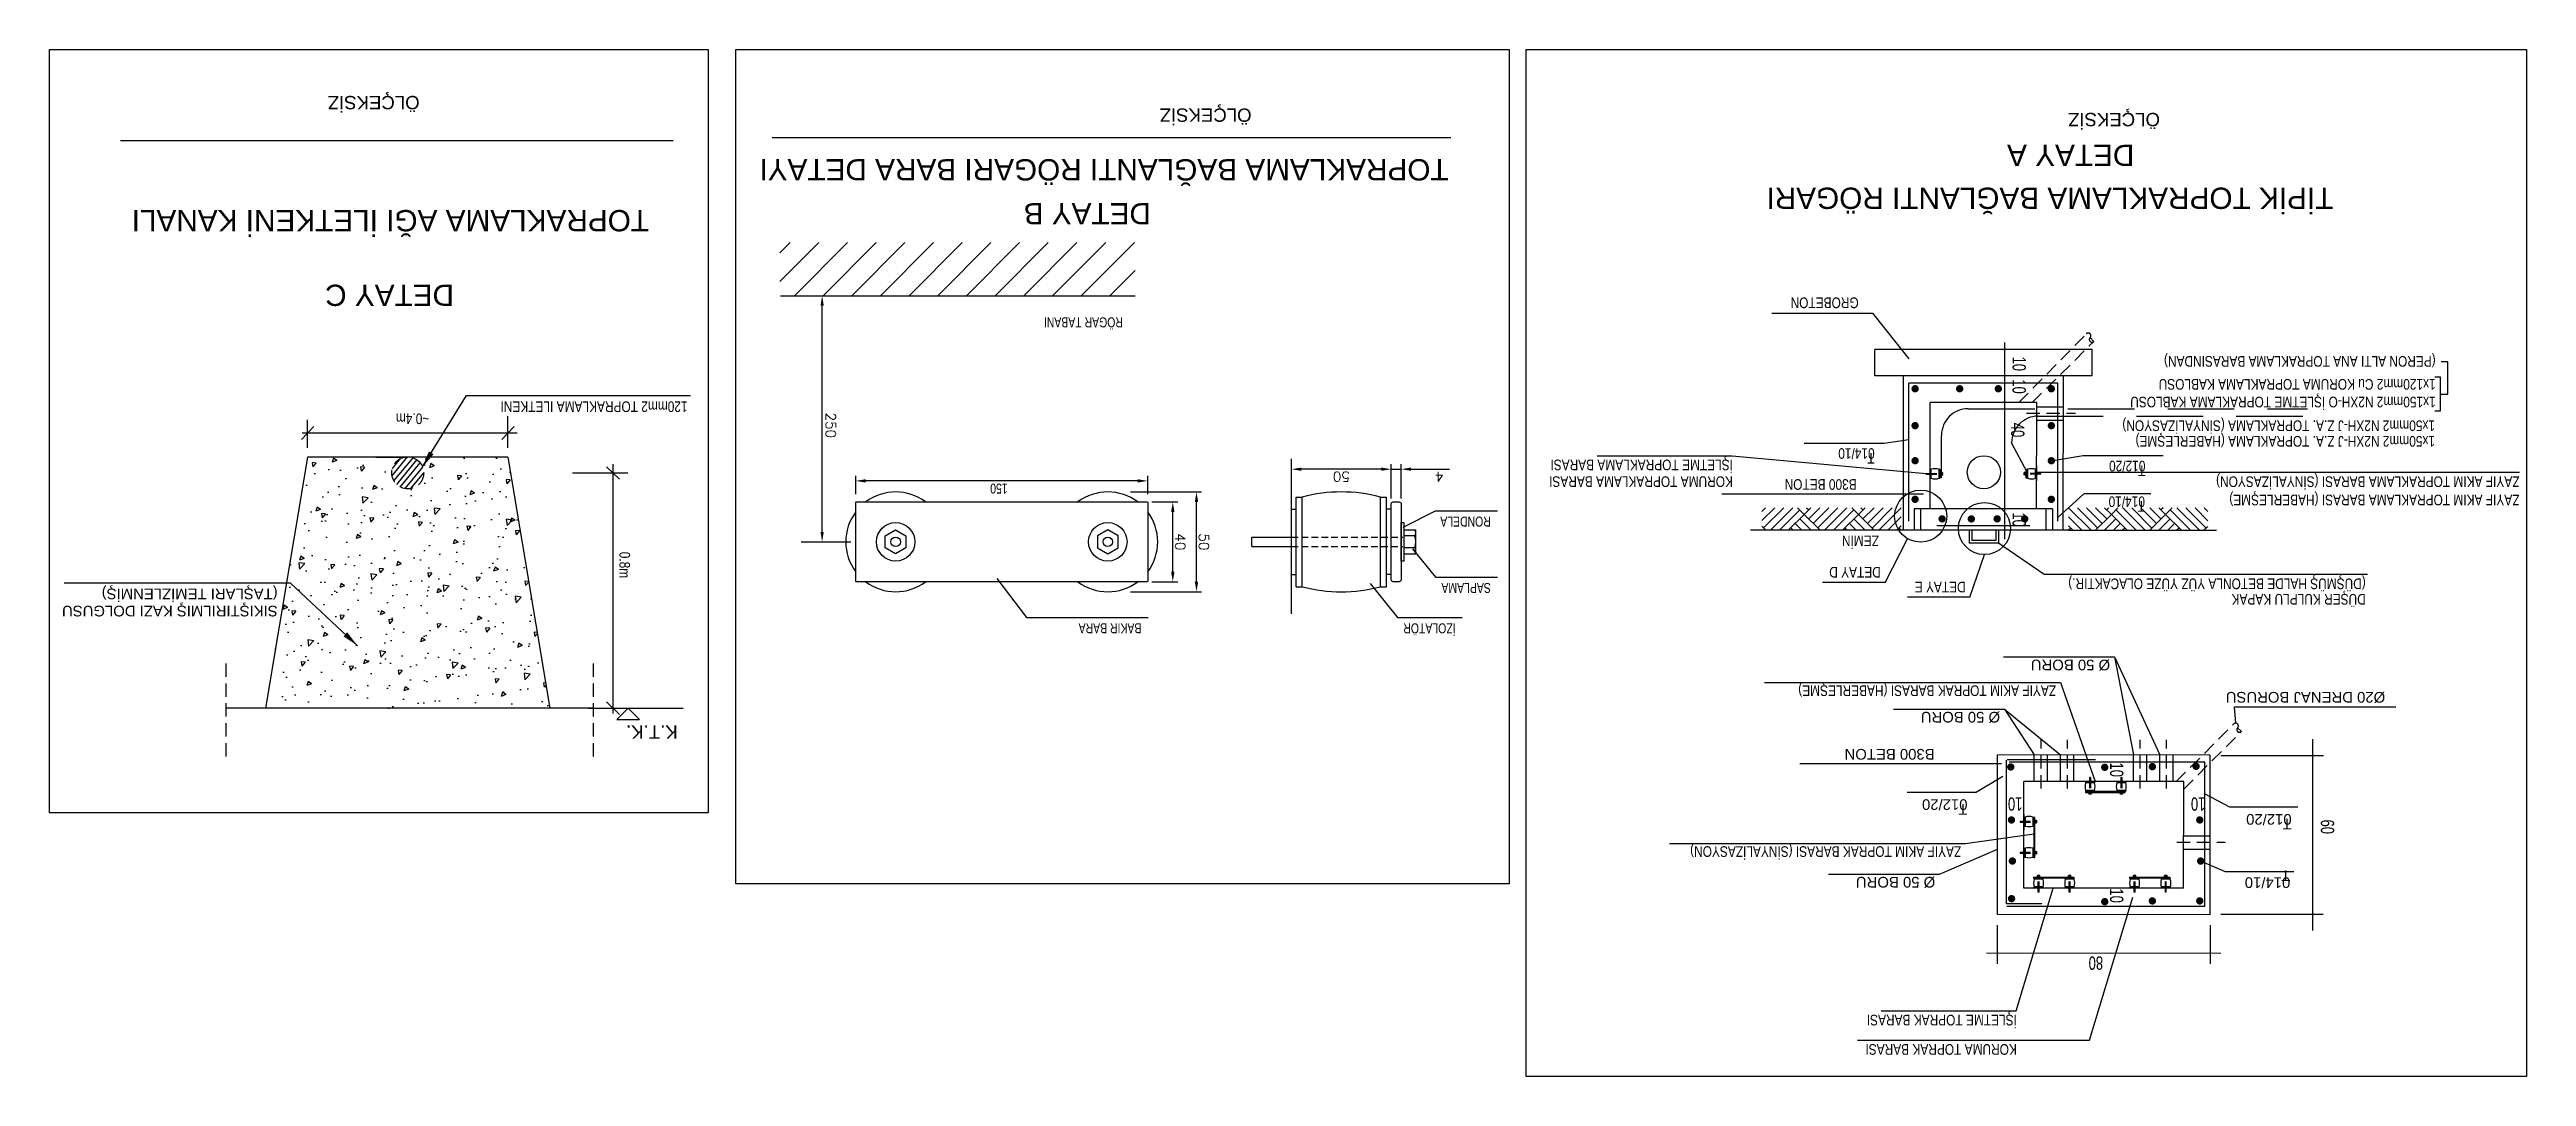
# Model space of a CAD drawing. Header units: metres. Extents: x 400413 to 400858, y 4543778 to 4544107.
# Drawn here: x 400672.9 to 400765.9, y 4543960.3 to 4543998.9 of the extents above; entities that cross this region are included whole.
import ezdxf
from ezdxf.enums import TextEntityAlignment as Align

# ---------------------------------------------------------------- set-up
doc = ezdxf.new("R2010")
doc.units = ezdxf.units.M
for name, pattern in [('DASHED', [0.75, 0.5, -0.25]), ('DASHED2', [0.375, 0.25, -0.125]), ('HIDDEN', [0.375, 0.25, -0.125]), ('HIDDENX2', [0.75, 0.5, -0.25])]:
    doc.linetypes.add(name, pattern=pattern)
for name, color, linetype in [('DIM', 1, 'Continuous'), ('MIMARI', 2, 'Continuous'), ('PRT-EL-E-GEN', 2, 'Continuous'), ('PRT-EL-E-GND', 4, 'Continuous'), ('PRT-EL-EL1', 2, 'Continuous'), ('PRT_UY_GP_DİM_1_42', 42, 'Continuous'), ('PRT_UY_ST_LEANC_1_31', 31, 'Continuous'), ('PRT_UY_ST_TARAMA_1_1', 254, 'Continuous'), ('YP-EL-EL1', 2, 'Continuous'), ('YP-EL-topraklama', 1, 'Continuous'), ('YP_MI_AR_DOTED_9_3', 251, 'Continuous'), ('YP_RA_GP_BACD2_2_2', 251, 'DASHED'), ('YP_RA_GP_GTXTM-25_1_2', 251, 'Continuous'), ('YP_xx_GP_GENGR_1_3', 251, 'Continuous'), ('YP_xx_GP_GTXTM-25_1_2', 251, 'Continuous')]:
    doc.layers.add(name, color=color, linetype=linetype)
doc.styles.add('BOLD', font='arial.ttf', dxfattribs={"width": 0.7, "height": 15})
doc.styles.add('D2B', font='arial.ttf', dxfattribs={"width": 0.75, "height": 25})
doc.styles.add('ROMANS', font='arial.ttf', dxfattribs={"width": 0.7})
doc.styles.get("Standard").update_dxf_attribs({"font": 'simplex.shx'})
doc.styles.add('Y1', font='arial.ttf', dxfattribs={"width": 0.8, "height": 40})
doc.styles.add('YP-TXT-0010-25', font='arial.ttf', dxfattribs={"height": 0.025})
doc.styles.add('YP-TXT-0025-25', font='arial.ttf', dxfattribs={"height": 0.0625})
doc.styles.add('YP-TXT-0200-25', font='arial.ttf', dxfattribs={"height": 0.5})
doc.styles.add('YP-TXT-DIM', font='arial.ttf', dxfattribs={"width": 0.7})
doc.dimstyles.new('OK-YP_0025_0025', dxfattribs={"dimtxt": 2.5, "dimasz": 0.0625, "dimexe": 0.05, "dimexo": 0.025, "dimgap": 0.025, "dimtad": 1, "dimzin": 4, "dimdsep": 46, "dimtxsty": 'YP-TXT-0025-25', "dimcen": 0, "dimdle": 0.05, "dimclrd": 1, "dimclre": 1, "dimclrt": 43, "dimazin": 1, "dimtfac": 2, "dimtix": 1, "dimtmove": 2, "dimatfit": 3, "dimfxl": 1, "dimtolj": 1, "dimtzin": 11, "dimarcsym": 0})

msp = doc.modelspace()

# ---------------------------------------------------------------- texts
at = {"layer": 'PRT-EL-E-GEN', "style": 'D2B', "width": 0.75}
for s, p in [('RONDELA', (400727.006, 4543981.3, 0)), ('SAPLAMA', (400727.006, 4543978.806, 0)), ('BAKIR BARA', (400713.877, 4543977.292, 0)), ('İZOLATÖR', (400725.683, 4543977.289, 0))]:
    msp.add_text(s, height=0.375, rotation=180, dxfattribs=at).set_placement(p)
at = {"layer": 'PRT-EL-E-GEN', "char_height": 0.375, "attachment_point": 5, "rotation": 180, "style": 'D2B'}
for s, insert in [('{\\fArial|b0|i0|c162|p34;RÖGAR TABANI}', (400711.699, 4543988.601, 0)), ('{\\fArial|b0|i0|c162|p34;150}', (400708.525, 4543982.356, 0))]:
    msp.add_mtext(s, dxfattribs=dict(at, insert=insert))
at = {"layer": 'PRT-EL-E-GEN', "char_height": 0.375, "attachment_point": 5}
for s, insert, rotation in [('250', (400702.208, 4543984.729, 0), 270), ('50', (400721.39, 4543982.8, 0), 180), ('4', (400725.075, 4543982.8, 0), 180), ('40', (400715.338, 4543980.351, 0), 270), ('50', (400716.229, 4543980.351, 0), 270)]:
    msp.add_mtext(s, dxfattribs=dict(at, insert=insert, rotation=rotation))
at = {"layer": 'PRT-EL-E-GND', "color": 4, "linetype": 'Continuous', "style": 'BOLD'}
msp.add_text('DETAY B', height=0.8, rotation=180, dxfattribs=at).set_placement((400711.845, 4543993.078, 0), align=Align.CENTER)
at = {"layer": 'PRT-EL-EL1', "color": 4, "linetype": 'Continuous', "style": 'BOLD'}
msp.add_text('TİPİK TOPRAKLAMA BAĞLANTI RÖGARI', height=0.8, rotation=180, dxfattribs=at).set_placement((400758.661, 4543993.662))
at = {"layer": 'YP-EL-EL1', "color": 3, "style": 'ROMANS'}
for p in [(400686.759, 4543997.107), (400718.017, 4543996.636, 0), (400752.147, 4543996.471)]:
    msp.add_text('ÖLÇEKSİZ', height=0.5, rotation=180, dxfattribs=at).set_placement(p)
at = {"layer": 'YP-EL-EL1', "color": 4, "linetype": 'Continuous', "style": 'BOLD'}
for s, p in [('DETAY A', (400748.795, 4543995.271)), ('TOPRAKLAMA AĞI İLETKENİ KANALI ', (400685.503, 4543992.82)), ('DETAY C', (400685.631, 4543990.016, 0))]:
    msp.add_text(s, height=0.8, rotation=180, dxfattribs=at).set_placement(p, align=Align.CENTER)
msp.add_text('TOPRAKLAMA BAĞLANTI RÖGARI BARA DETAYI', height=0.8, rotation=180, dxfattribs=at).set_placement((400712.474, 4543994.232, 0), align=Align.MIDDLE)
at = {"layer": 'YP-EL-EL1', "style": 'Y1', "width": 0.8}
for s, rotation, p in [('GROBETON', 180, (400740.827, 4543989.534)), ('(PERON ALTI ANA TOPRAKLAMA BARASINDAN)', 180, (400762.506, 4543987.333)), ('1x120mm2 Cu KORUMA TOPRAKLAMA KABLOSU', 180, (400762.506, 4543986.47)), ('120mm2 TOPRAKLAMA ILETKENI', 180, (400696.827, 4543985.63)), ('1x150mm2 N2XH-O İŞLETME TOPRAKLAMA KABLOSU', 180, (400762.506, 4543985.805)), ('~0.4m', 180, (400687.123, 4543985.176)), ('1x50mm2 N2XH-J Z.A. TOPRAKLAMA (SİNYALİZASYON)', 180, (400762.482, 4543984.915)), ('014/10', 180, (400741.428, 4543983.871)), ('T', 180, (400741.428, 4543983.692)), ('1x50mm2 N2XH-J Z.A. TOPRAKLAMA (HABERLEŞME)', 180, (400762.482, 4543984.329)), ('KORUMA TOPRAKLAMA BARASI', 180, (400736.102, 4543982.814)), ('İŞLETME TOPRAKLAMA BARASI', 180, (400736.102, 4543983.442)), ('B300 BETON', 180, (400740.752, 4543982.707)), ('012/20', 180, (400751.602, 4543983.399)), ('T', 180, (400751.602, 4543983.22)), ('ZAYIF AKIM TOPRAKLAMA BARASI (SİNYALİZASYON)', 180, (400765.656, 4543982.812)), ('014/10', 180, (400751.585, 4543982.06)), ('T', 180, (400751.585, 4543981.881)), ('ZAYIF AKIM TOPRAKLAMA BARASI (HABERLEŞME)', 180, (400765.656, 4543982.124)), ('0.8m', 270, (400694.265, 4543979.979)), ('ZEMİN', 180, (400741.587, 4543980.589)), ('DETAY D', 180, (400741.658, 4543979.409)), ('(DÜŞMÜŞ HALDE BETONLA YÜZ YÜZE OLACAKTIR.)', 180, (400759.879, 4543978.974)), ('DETAY E', 180, (400744.846, 4543978.851)), ('DÜŞER KULPLU KAPAK', 180, (400759.879, 4543978.392)), ('ZAYIF AKIM TOPRAK BARASI (HABERLEŞME)', 180, (400748.244, 4543974.958)), ('ZAYIF AKIM TOPRAK BARASI (SİNYALİZASYON)', 180, (400744.679, 4543968.913)), ('İŞLETME TOPRAK BARASI', 180, (400746.771, 4543962.58)), ('KORUMA TOPRAK BARASI', 180, (400746.771, 4543961.477))]:
    msp.add_text(s, height=0.4, rotation=rotation, dxfattribs=at).set_placement(p)
at = {"layer": 'YP-EL-EL1', "color": 43, "ltscale": 4, "char_height": 0.5, "attachment_point": 5, "style": 'YP-TXT-DIM'}
for s, insert, rotation in [('10', (400746.856, 4543987.041), 269.99352), ('10', (400746.856, 4543986.186), 269.99352), ('40', (400746.801, 4543984.552), 269.99352), ('10', (400746.856, 4543981.186), 269.99352), ('10', (400750.519, 4543971.786), 269.99352), ('10', (400746.708, 4543970.503), 179.99352), ('10', (400753.583, 4543970.502), 179.99352), ('60', (400758.439, 4543969.643), 269.99352), ('10', (400750.518, 4543967.055), 269.99352), ('80', (400749.739, 4543964.524), 179.99352)]:
    msp.add_mtext(s, dxfattribs=dict(at, insert=insert, rotation=rotation))
at = {"layer": 'YP_RA_GP_GTXTM-25_1_2', "style": 'YP-TXT-0010-25'}
for s, p in [('SIKIŞTIRILMIŞ KAZI DOLGUSU', (400681.426, 4543978.069)), ('(TAŞLARI TEMİZLENMİŞ)', (400681.426, 4543978.716))]:
    msp.add_text(s, height=0.4, rotation=180, dxfattribs=at).set_placement(p, align=Align.BOTTOM_LEFT)
for s, p in [('%%C 50 BORU', (400750.274, 4543975.924, 0)), ('%%c20 DRENAJ BORUSU', (400760.61, 4543974.71)), ('%%C 50 BORU', (400746.139, 4543973.962)), ('B300 BETON', (400743.681, 4543972.568)), ('012/20', (400744.916, 4543970.678)), ('T', (400744.916, 4543970.498)), ('012/20', (400757.095, 4543970.123)), ('T', (400757.095, 4543969.944)), ('T', (400757.043, 4543968.004)), ('%%C 50 BORU', (400743.703, 4543967.761)), ('014/10', (400757.043, 4543967.746))]:
    msp.add_text(s, height=0.4, rotation=179.99352, dxfattribs=at).set_placement(p)
at = {"layer": 'YP_xx_GP_GTXTM-25_1_2', "style": 'YP-TXT-0200-25'}
msp.add_attdef('K.T.K.', (400696.456, 4543973.45), '', height=0.5, rotation=180, dxfattribs=at)

# ---------------------------------------------------------------- blocks, each defined once
blk = doc.blocks.new('*X64')
at = {"color": 0}
for p, q in [((798.58, 210.91), (800.69, 213.01)), ((798.58, 211.75), (799.84, 213.01)), ((798.58, 212.6), (798.99, 213.01)), ((798.78, 212.8), (798.58, 212.99)), ((799.43, 210.9), (801.32, 212.8)), ((800.27, 210.9), (801.75, 212.37)), ((802.6, 211.52), (801.11, 213.01)), ((801.12, 210.9), (802.17, 211.95)), ((803.02, 211.95), (801.96, 213.01)), ((802.6, 211.52), (804.08, 213.01)), ((803.44, 212.37), (802.8, 213.01)), ((803.02, 211.1), (804.93, 213.01)), ((803.87, 212.8), (803.65, 213.01)), ((803.67, 210.9), (805.78, 213.01)), ((804.52, 210.9), (806.41, 212.8)), ((805.37, 210.9), (806.84, 212.37)), ((807.69, 211.52), (806.2, 213.01)), ((806.21, 210.9), (807.26, 211.95)), ((808.11, 211.95), (807.05, 213.01)), ((807.69, 211.52), (809.18, 213.01)), ((808.54, 212.37), (807.9, 213.01)), ((808.11, 211.1), (810.02, 213.01)), ((808.96, 212.8), (808.74, 213.01)), ((808.76, 210.9), (810.87, 213.01)), ((809.61, 210.9), (811.51, 212.8)), ((810.46, 210.9), (811.66, 212.11)), ((811.66, 212.64), (811.29, 213.01)), ((801.97, 210.9), (802.6, 211.52)), ((802.37, 210.9), (802.17, 211.1)), ((803.22, 210.9), (802.6, 211.52)), ((807.06, 210.9), (807.69, 211.52)), ((807.46, 210.9), (807.26, 211.1)), ((808.31, 210.9), (807.69, 211.52)), ((811.31, 210.9), (811.66, 211.26))]:
    blk.add_line(p, q, dxfattribs=at)

# ---------------------------------------------------------------- hatches: boundary and pattern name
at = {"layer": 'PRT-EL-E-GEN', "linetype": 'DASHED2'}
h = msp.add_hatch(dxfattribs=at)
h.set_pattern_fill('ANSI31', color=1, scale=0.24, angle=180, style=0)
h.set_pattern_definition([(225, (392923.7205, 4539320.3655), (0.53881537, -0.53881537), [])])
h.paths.add_polyline_path([(400700.296, 4543989.598), (400713.648, 4543989.598), (400713.648, 4543991.595), (400700.296, 4543991.595)])
at = {"layer": 'PRT_UY_ST_TARAMA_1_1'}
h = msp.add_hatch(dxfattribs=at)
h.set_pattern_fill('AR-CONC', color=256, scale=0.01, angle=180, style=0)
h.set_pattern_definition([(230, (400157.4615, 4543916.4952), (-1.8218467, 0.159391), [0.1905, -2.0955]), (175, (400157.4615, 4543916.4952), (0.352428, -1.9105664), [0.1524, -1.6764]), (280.451, (400157.3097, 4543916.5084), (-1.469425, -1.751167), [0.1619, -1.7809]), (226.1842, (400157.4615, 4543915.9872), (-2.71079, 0.420423), [0.28575, -3.14325]), (276.6356, (400157.2356, 4543916.0222), (-2.374042, -2.474256), [0.24285, -2.67135]), (171.184, (400157.4615, 4543915.9872), (-2.374046, -2.474251), [0.2286, -2.5146]), (201, (400157.2075, 4543916.1142), (-1.516149, 1.022655), [0.1905, -2.0955]), (146, (400157.2075, 4543916.1142), (-0.61802, -1.8418797), [0.1524, -1.6764]), (251.4514, (400157.0812, 4543916.1994), (-2.134165, -0.8192286), [0.1619, -1.7809]), (217.5, (400157.4615, 4543916.49517), (-0.030886, -0.8455504), [0, -1.65608, 0, -1.7018, 0, -1.68275]), (187.5, (400157.4615, 4543916.4952), (-0.6681966, -1.0018057), [0, -0.97028, 0, -1.61798, 0, -0.64135]), (147.5, (400158.0279, 4543916.49517), (-1.35590595, 0.0572874), [0, -0.635, 0, -1.9812, 0, -2.6289]), (137.5, (400158.2819, 4543916.4952), (-1.4812918, -0.254265), [0, -0.8255, 0, -1.31572, 0, -1.8669])])
h.paths.add_polyline_path([(400690.077, 4543983.529), (400686.433, 4543983.529, -9.765239), (400686.19, 4543983.529), (400682.546, 4543983.529), (400680.971, 4543974.103), (400691.653, 4543974.103)])

# ---------------------------------------------------------------- linework, layer by layer
at = {"color": 5}
msp.add_line((400693.253, 4543974.103), (400679.476, 4543974.103), dxfattribs=at)
at = {"layer": 'DIM', "color": 3}
for p, q in [((400742.315, 4543980.787), (400736.763, 4543980.788)), ((400748.715, 4543980.786), (400754.268, 4543980.785))]:
    msp.add_line(p, q, dxfattribs=at)
at = {"layer": 'DIM', "color": 3, "const_width": 0.138}
for points in [[(400743.018, 4543986.104, 1), (400742.88, 4543986.104, 1)], [(400744.693, 4543986.104, 1), (400744.555, 4543986.104, 1)], [(400746.145, 4543986.104, 1), (400746.007, 4543986.104, 1)], [(400748.136, 4543986.103, 1), (400747.998, 4543986.103, 1)], [(400743.017, 4543984.718, 1), (400742.879, 4543984.718, 1)], [(400748.135, 4543984.717, 1), (400747.998, 4543984.717, 1)], [(400743.017, 4543983.399, 1), (400742.88, 4543983.399, 1)], [(400748.136, 4543983.398, 1), (400747.998, 4543983.398, 1)], [(400743.017, 4543981.95, 1), (400742.879, 4543981.95, 1)], [(400748.135, 4543981.949, 1), (400747.997, 4543981.949, 1)], [(400743.962, 4543981.146, 1), (400743.962, 4543981.283, 1)], [(400745.061, 4543981.145, 1), (400745.061, 4543981.283, 1)], [(400746.03, 4543981.145, 1), (400746.03, 4543981.283, 1)], [(400747.066, 4543981.145, 1), (400747.066, 4543981.282, 1)], [(400746.61, 4543971.891, 1), (400746.472, 4543971.891, 1)], [(400750.143, 4543971.877, 1), (400750.005, 4543971.877, 1)], [(400751.932, 4543971.905, 1), (400751.794, 4543971.905, 1)], [(400753.573, 4543971.914, 1), (400753.436, 4543971.914, 1)], [(400746.638, 4543969.901, 1), (400746.5, 4543969.901, 1)], [(400753.712, 4543969.901, 1), (400753.574, 4543969.901, 1)], [(400746.671, 4543968.357, 1), (400746.534, 4543968.357, 1)], [(400753.746, 4543968.357, 1), (400753.608, 4543968.357, 1)], [(400746.641, 4543966.944, 1), (400746.504, 4543966.944, 1)], [(400750.143, 4543966.83, 1), (400750.005, 4543966.83, 1)], [(400751.932, 4543966.858, 1), (400751.794, 4543966.858, 1)], [(400753.712, 4543966.858, 1), (400753.574, 4543966.858, 1)]]:
    msp.add_lwpolyline(points, format="xyb", close=True, dxfattribs=at)
at = {"layer": 'MIMARI'}
for p, q in [((400672.854, 4543998.851), (400697.604, 4543998.851)), ((400672.854, 4543970.162), (400672.854, 4543998.851)), ((400697.604, 4543998.851), (400697.604, 4543970.162)), ((400698.635, 4543967.5), (400698.635, 4543998.851)), ((400698.635, 4543998.851), (400727.695, 4543998.851)), ((400727.695, 4543998.851), (400727.695, 4543967.5)), ((400682.783, 4543984.689), (400682.315, 4543984.2)), ((400690.314, 4543984.689), (400689.846, 4543984.2)), ((400682.346, 4543984.445), (400690.42, 4543984.445)), ((400693.786, 4543983.17), (400694.275, 4543982.702)), ((400694.03, 4543973.9), (400694.03, 4543983.276)), ((400693.786, 4543974.337), (400694.275, 4543973.869)), ((400693.11, 4543974.103), (400696.658, 4543974.103)), ((400697.604, 4543970.162), (400672.854, 4543970.162)), ((400727.695, 4543967.5), (400698.635, 4543967.5))]:
    msp.add_line(p, q, dxfattribs=at)
at = {"layer": 'MIMARI', "ltscale": 0.0001}
for p, q in [((400682.546, 4543983.888), (400682.546, 4543984.932)), ((400690.077, 4543983.888), (400690.077, 4543985.073)), ((400694.587, 4543982.933), (400692.498, 4543982.933)), ((400731.006, 4543983.588), (400736.077, 4543983.588)), ((400736.077, 4543983.588), (400743.367, 4543982.925)), ((400754.466, 4543982.958), (400747.544, 4543982.962)), ((400765.659, 4543982.958), (400754.466, 4543982.958)), ((400747.793, 4543979.12), (400746.083, 4543980.297)), ((400759.941, 4543979.12), (400747.793, 4543979.12)), ((400746.746, 4543962.726), (400748.14, 4543967.343)), ((400741.674, 4543962.726), (400746.746, 4543962.726))]:
    msp.add_line(p, q, dxfattribs=at)
at = {"layer": 'MIMARI', "color": 6, "linetype": 'DASHED', "ltscale": 5}
msp.add_line((400747.16, 4543982.967), (400746.574, 4543984.075), dxfattribs=at)
at = {"layer": 'MIMARI'}
msp.add_lwpolyline([(400765.918, 4543960.261), (400728.336, 4543960.261), (400728.336, 4543998.851), (400765.918, 4543998.851)], close=True, dxfattribs=at)
at = {"layer": 'MIMARI', "color": 6, "linetype": 'DASHED', "ltscale": 5}
msp.add_arc((400747.574, 4543984.075), 1, 90, 180, dxfattribs=at)
at = {"layer": 'PRT-EL-E-GEN'}
for p, q in [((400700.324, 4543989.598, 0), (400713.648, 4543989.598, 0)), ((400701.883, 4543980.725, 0), (400701.883, 4543989.223, 0)), ((400703.143, 4543982.145, 0), (400703.143, 4543982.829, 0)), ((400714.117, 4543982.145, 0), (400714.117, 4543982.829, 0)), ((400719.514, 4543977.652, 0), (400719.514, 4543983.469, 0)), ((400722.89, 4543983.081, 0), (400719.889, 4543983.081, 0)), ((400723.265, 4543981.985, 0), (400723.265, 4543983.268, 0)), ((400723.265, 4543983.081, 0), (400723.638, 4543983.081, 0)), ((400723.638, 4543981.985, 0), (400723.638, 4543983.268, 0)), ((400724.013, 4543983.081, 0), (400725.45, 4543983.081, 0)), ((400743.367, 4543982.925), (400743.516, 4543982.925)), ((400743.367, 4543982.89), (400743.367, 4543982.925)), ((400743.367, 4543982.89), (400743.516, 4543982.89)), ((400743.516, 4543982.638), (400743.516, 4543983.219)), ((400743.516, 4543983.03), (400743.533, 4543983.03)), ((400743.516, 4543982.784), (400743.533, 4543982.784)), ((400743.533, 4543982.739), (400743.533, 4543983.076)), ((400743.533, 4543983.076), (400743.556, 4543983.076)), ((400743.533, 4543982.739), (400743.556, 4543982.739)), ((400743.556, 4543982.739), (400743.556, 4543983.076)), ((400743.85, 4543982.739), (400743.85, 4543983.076)), ((400743.85, 4543983.076), (400743.873, 4543983.076)), ((400743.85, 4543982.739), (400743.873, 4543982.739)), ((400743.873, 4543982.739), (400743.873, 4543983.076)), ((400743.891, 4543983.03), (400743.873, 4543983.03)), ((400743.891, 4543982.784), (400743.873, 4543982.784)), ((400743.937, 4543982.952), (400743.983, 4543982.952)), ((400743.983, 4543982.93), (400743.937, 4543982.93)), ((400743.983, 4543982.885), (400743.937, 4543982.885)), ((400743.937, 4543982.863), (400743.983, 4543982.863)), ((400743.983, 4543982.863), (400743.983, 4543982.952)), ((400747.05, 4543982.863), (400747.05, 4543982.952)), ((400747.095, 4543982.952), (400747.05, 4543982.952)), ((400747.05, 4543982.93), (400747.095, 4543982.93)), ((400747.05, 4543982.885), (400747.095, 4543982.885)), ((400747.095, 4543982.863), (400747.05, 4543982.863)), ((400747.142, 4543983.03), (400747.16, 4543983.03)), ((400747.142, 4543982.784), (400747.16, 4543982.784)), ((400747.16, 4543982.739), (400747.16, 4543983.076)), ((400747.183, 4543983.076), (400747.16, 4543983.076)), ((400747.183, 4543982.739), (400747.16, 4543982.739)), ((400747.183, 4543982.739), (400747.183, 4543983.076)), ((400747.476, 4543982.739), (400747.476, 4543983.076)), ((400747.499, 4543983.076), (400747.476, 4543983.076)), ((400747.499, 4543982.739), (400747.476, 4543982.739)), ((400747.499, 4543982.739), (400747.499, 4543983.076)), ((400747.517, 4543983.03), (400747.499, 4543983.03)), ((400747.517, 4543982.784), (400747.499, 4543982.784)), ((400747.517, 4543982.638), (400747.517, 4543983.219)), ((400747.666, 4543982.925), (400747.517, 4543982.925)), ((400747.666, 4543982.89), (400747.517, 4543982.89)), ((400747.666, 4543982.89), (400747.666, 4543982.925)), ((400713.312, 4543982.642, 0), (400703.518, 4543982.642, 0)), ((400713.742, 4543982.642, 0), (400707.916, 4543982.642, 0)), ((400713.465, 4543982.226, 0), (400716.135, 4543982.226, 0)), ((400714.271, 4543981.852, 0), (400715.245, 4543981.852, 0)), ((400715.948, 4543978.851, 0), (400715.948, 4543981.851, 0)), ((400719.691, 4543978.662, 0), (400719.691, 4543982.035, 0)), ((400719.691, 4543982.035, 0), (400719.921, 4543982.035, 0)), ((400719.921, 4543978.662, 0), (400719.921, 4543982.035, 0)), ((400722.858, 4543978.662, 0), (400722.858, 4543982.035, 0)), ((400722.858, 4543982.035, 0), (400723.089, 4543982.035, 0)), ((400723.089, 4543978.662, 0), (400723.089, 4543982.035, 0)), ((400715.057, 4543979.225, 0), (400715.057, 4543981.477, 0)), ((400719.514, 4543981.579, 0), (400719.691, 4543981.579, 0)), ((400723.265, 4543981.579, 0), (400723.089, 4543981.579, 0)), ((400723.711, 4543980.906, 0), (400724.934, 4543981.515, 0)), ((400724.934, 4543981.515, 0), (400727.255, 4543981.515, 0)), ((400701.096, 4543980.35, 0), (400702.965, 4543980.35, 0)), ((400718.027, 4543980.531, 0), (400719.514, 4543980.531, 0)), ((400718.027, 4543980.172, 0), (400718.027, 4543980.531, 0)), ((400718.027, 4543980.172, 0), (400719.514, 4543980.172, 0)), ((400723.733, 4543980.799, 0), (400724.189, 4543980.799, 0)), ((400724.189, 4543980.575, 0), (400723.733, 4543980.575, 0)), ((400724.189, 4543980.127, 0), (400723.733, 4543980.127, 0)), ((400723.733, 4543979.903, 0), (400724.189, 4543979.903, 0)), ((400724.062, 4543980.092, 0), (400724.934, 4543979.02, 0)), ((400724.189, 4543979.903, 0), (400724.189, 4543980.799, 0)), ((400708.448, 4543978.973, 0), (400709.565, 4543977.506, 0)), ((400719.514, 4543979.119, 0), (400719.691, 4543979.119, 0)), ((400723.265, 4543979.119, 0), (400723.089, 4543979.119, 0)), ((400724.934, 4543979.02, 0), (400727.255, 4543979.02, 0)), ((400713.465, 4543978.476, 0), (400716.135, 4543978.476, 0)), ((400714.271, 4543978.85, 0), (400715.245, 4543978.85, 0)), ((400719.691, 4543978.662, 0), (400719.921, 4543978.662, 0)), ((400722.469, 4543978.785, 0), (400723.499, 4543977.503, 0)), ((400722.858, 4543978.662, 0), (400723.089, 4543978.662, 0)), ((400709.565, 4543977.506, 0), (400714.127, 4543977.506, 0)), ((400723.499, 4543977.503, 0), (400725.933, 4543977.503, 0)), ((400749.691, 4543971.324), (400749.354, 4543971.324)), ((400749.354, 4543971.324), (400749.354, 4543971.301)), ((400749.691, 4543971.301), (400749.354, 4543971.301)), ((400749.691, 4543971.007), (400749.354, 4543971.007)), ((400749.354, 4543971.007), (400749.354, 4543970.984)), ((400749.691, 4543970.984), (400749.354, 4543970.984)), ((400749.399, 4543971.342), (400749.399, 4543971.324)), ((400749.399, 4543970.966), (400749.399, 4543970.984)), ((400749.477, 4543970.92), (400749.477, 4543970.874)), ((400749.567, 4543970.874), (400749.477, 4543970.874)), ((400749.5, 4543970.874), (400749.5, 4543970.92)), ((400749.504, 4543971.49), (400749.504, 4543971.342)), ((400749.54, 4543971.49), (400749.504, 4543971.49)), ((400749.54, 4543971.49), (400749.54, 4543971.342)), ((400749.544, 4543970.874), (400749.544, 4543970.92)), ((400749.567, 4543970.92), (400749.567, 4543970.874)), ((400749.645, 4543971.342), (400749.645, 4543971.324)), ((400749.645, 4543970.966), (400749.645, 4543970.984)), ((400749.691, 4543971.324), (400749.691, 4543971.301)), ((400749.691, 4543971.007), (400749.691, 4543970.984)), ((400750.964, 4543971.342), (400750.383, 4543971.342)), ((400750.863, 4543971.324), (400750.526, 4543971.324)), ((400750.526, 4543971.324), (400750.526, 4543971.301)), ((400750.863, 4543971.301), (400750.526, 4543971.301)), ((400750.863, 4543971.007), (400750.526, 4543971.007)), ((400750.526, 4543971.007), (400750.526, 4543970.984)), ((400750.863, 4543970.984), (400750.526, 4543970.984)), ((400750.572, 4543971.342), (400750.572, 4543971.324)), ((400750.572, 4543970.966), (400750.572, 4543970.984)), ((400750.65, 4543970.92), (400750.65, 4543970.874)), ((400750.739, 4543970.874), (400750.65, 4543970.874)), ((400750.672, 4543970.874), (400750.672, 4543970.92)), ((400750.676, 4543971.49), (400750.676, 4543971.342)), ((400750.712, 4543971.49), (400750.676, 4543971.49)), ((400750.712, 4543971.49), (400750.712, 4543971.342)), ((400750.717, 4543970.874), (400750.717, 4543970.92)), ((400750.739, 4543970.92), (400750.739, 4543970.874)), ((400750.818, 4543971.342), (400750.818, 4543971.324)), ((400750.818, 4543970.966), (400750.818, 4543970.984)), ((400750.863, 4543971.324), (400750.863, 4543971.301)), ((400750.863, 4543971.007), (400750.863, 4543970.984)), ((400746.89, 4543969.859), (400747.039, 4543969.859)), ((400746.89, 4543969.859), (400746.89, 4543969.823)), ((400746.89, 4543969.823), (400747.039, 4543969.823)), ((400747.039, 4543970.111), (400747.039, 4543969.53)), ((400747.039, 4543969.965), (400747.056, 4543969.965)), ((400747.039, 4543969.719), (400747.056, 4543969.719)), ((400747.056, 4543970.01), (400747.056, 4543969.673)), ((400747.056, 4543970.01), (400747.079, 4543970.01)), ((400747.056, 4543969.673), (400747.079, 4543969.673)), ((400747.079, 4543970.01), (400747.079, 4543969.673)), ((400747.373, 4543970.01), (400747.373, 4543969.673)), ((400747.373, 4543970.01), (400747.396, 4543970.01)), ((400747.373, 4543969.673), (400747.396, 4543969.673)), ((400747.396, 4543970.01), (400747.396, 4543969.673)), ((400747.414, 4543969.965), (400747.396, 4543969.965)), ((400747.414, 4543969.719), (400747.396, 4543969.719)), ((400747.46, 4543969.886), (400747.506, 4543969.886)), ((400747.506, 4543969.864), (400747.46, 4543969.864)), ((400747.506, 4543969.819), (400747.46, 4543969.819)), ((400747.46, 4543969.797), (400747.506, 4543969.797)), ((400747.506, 4543969.886), (400747.506, 4543969.797)), ((400747.039, 4543968.792), (400747.056, 4543968.792)), ((400747.056, 4543968.838), (400747.056, 4543968.501)), ((400747.056, 4543968.838), (400747.079, 4543968.838)), ((400747.079, 4543968.838), (400747.079, 4543968.501)), ((400747.373, 4543968.838), (400747.373, 4543968.501)), ((400747.373, 4543968.838), (400747.396, 4543968.838)), ((400747.396, 4543968.838), (400747.396, 4543968.501)), ((400747.414, 4543968.792), (400747.396, 4543968.792)), ((400746.89, 4543968.687), (400747.039, 4543968.687)), ((400746.89, 4543968.687), (400746.89, 4543968.651)), ((400746.89, 4543968.651), (400747.039, 4543968.651)), ((400747.039, 4543968.546), (400747.056, 4543968.546)), ((400747.056, 4543968.501), (400747.079, 4543968.501)), ((400747.373, 4543968.501), (400747.396, 4543968.501)), ((400747.414, 4543968.546), (400747.396, 4543968.546)), ((400747.46, 4543968.714), (400747.506, 4543968.714)), ((400747.506, 4543968.691), (400747.46, 4543968.691)), ((400747.506, 4543968.647), (400747.46, 4543968.647)), ((400747.46, 4543968.624), (400747.506, 4543968.624)), ((400747.506, 4543968.714), (400747.506, 4543968.624)), ((400747.63, 4543967.809), (400747.541, 4543967.809)), ((400747.541, 4543967.764), (400747.541, 4543967.809)), ((400747.563, 4543967.809), (400747.563, 4543967.764)), ((400747.608, 4543967.809), (400747.608, 4543967.764)), ((400747.63, 4543967.764), (400747.63, 4543967.809)), ((400748.803, 4543967.809), (400748.713, 4543967.809)), ((400748.713, 4543967.764), (400748.713, 4543967.809)), ((400748.736, 4543967.809), (400748.736, 4543967.764)), ((400748.78, 4543967.809), (400748.78, 4543967.764)), ((400748.803, 4543967.764), (400748.803, 4543967.809)), ((400751.241, 4543967.809), (400751.151, 4543967.809)), ((400751.151, 4543967.764), (400751.151, 4543967.809)), ((400751.173, 4543967.809), (400751.173, 4543967.764)), ((400751.218, 4543967.809), (400751.218, 4543967.764)), ((400751.241, 4543967.764), (400751.241, 4543967.809)), ((400752.413, 4543967.809), (400752.323, 4543967.809)), ((400752.323, 4543967.764), (400752.323, 4543967.809)), ((400752.346, 4543967.809), (400752.346, 4543967.764)), ((400752.391, 4543967.809), (400752.391, 4543967.764)), ((400752.413, 4543967.764), (400752.413, 4543967.809)), ((400747.754, 4543967.699), (400747.417, 4543967.699)), ((400747.417, 4543967.676), (400747.417, 4543967.699)), ((400747.754, 4543967.676), (400747.417, 4543967.676)), ((400747.754, 4543967.382), (400747.417, 4543967.382)), ((400747.417, 4543967.359), (400747.417, 4543967.382)), ((400747.754, 4543967.359), (400747.417, 4543967.359)), ((400747.463, 4543967.717), (400747.463, 4543967.699)), ((400747.463, 4543967.342), (400747.463, 4543967.359)), ((400747.568, 4543967.193), (400747.568, 4543967.342)), ((400747.603, 4543967.193), (400747.568, 4543967.193)), ((400747.603, 4543967.193), (400747.603, 4543967.342)), ((400747.709, 4543967.717), (400747.709, 4543967.699)), ((400747.709, 4543967.342), (400747.709, 4543967.359)), ((400747.754, 4543967.676), (400747.754, 4543967.699)), ((400747.754, 4543967.359), (400747.754, 4543967.382)), ((400749.028, 4543967.342), (400748.446, 4543967.342)), ((400748.927, 4543967.699), (400748.59, 4543967.699)), ((400748.59, 4543967.676), (400748.59, 4543967.699)), ((400748.927, 4543967.676), (400748.59, 4543967.676)), ((400748.927, 4543967.382), (400748.59, 4543967.382)), ((400748.59, 4543967.359), (400748.59, 4543967.382)), ((400748.927, 4543967.359), (400748.59, 4543967.359)), ((400748.635, 4543967.717), (400748.635, 4543967.699)), ((400748.635, 4543967.342), (400748.635, 4543967.359)), ((400748.74, 4543967.193), (400748.74, 4543967.342)), ((400748.776, 4543967.193), (400748.74, 4543967.193)), ((400748.776, 4543967.193), (400748.776, 4543967.342)), ((400748.881, 4543967.717), (400748.881, 4543967.699)), ((400748.881, 4543967.342), (400748.881, 4543967.359)), ((400748.927, 4543967.676), (400748.927, 4543967.699)), ((400748.927, 4543967.359), (400748.927, 4543967.382)), ((400751.365, 4543967.699), (400751.027, 4543967.699)), ((400751.027, 4543967.676), (400751.027, 4543967.699)), ((400751.365, 4543967.676), (400751.027, 4543967.676)), ((400751.365, 4543967.382), (400751.027, 4543967.382)), ((400751.027, 4543967.359), (400751.027, 4543967.382)), ((400751.365, 4543967.359), (400751.027, 4543967.359)), ((400751.073, 4543967.717), (400751.073, 4543967.699)), ((400751.073, 4543967.342), (400751.073, 4543967.359)), ((400751.178, 4543967.193), (400751.178, 4543967.342)), ((400751.214, 4543967.193), (400751.178, 4543967.193)), ((400751.214, 4543967.193), (400751.214, 4543967.342)), ((400751.319, 4543967.717), (400751.319, 4543967.699)), ((400751.319, 4543967.342), (400751.319, 4543967.359)), ((400751.365, 4543967.676), (400751.365, 4543967.699)), ((400751.365, 4543967.359), (400751.365, 4543967.382)), ((400752.638, 4543967.342), (400752.056, 4543967.342)), ((400752.537, 4543967.699), (400752.2, 4543967.699)), ((400752.2, 4543967.676), (400752.2, 4543967.699)), ((400752.537, 4543967.676), (400752.2, 4543967.676)), ((400752.537, 4543967.382), (400752.2, 4543967.382)), ((400752.2, 4543967.359), (400752.2, 4543967.382)), ((400752.537, 4543967.359), (400752.2, 4543967.359)), ((400752.245, 4543967.717), (400752.245, 4543967.699)), ((400752.245, 4543967.342), (400752.245, 4543967.359)), ((400752.35, 4543967.193), (400752.35, 4543967.342)), ((400752.386, 4543967.193), (400752.35, 4543967.193)), ((400752.386, 4543967.193), (400752.386, 4543967.342)), ((400752.491, 4543967.717), (400752.491, 4543967.699)), ((400752.491, 4543967.342), (400752.491, 4543967.359)), ((400752.537, 4543967.676), (400752.537, 4543967.699)), ((400752.537, 4543967.359), (400752.537, 4543967.382))]:
    msp.add_line(p, q, dxfattribs=at)
at = {"layer": 'PRT-EL-E-GEN', "linetype": 'HIDDEN'}
for p, q in [((400743.516, 4543982.925), (400743.935, 4543982.925)), ((400743.516, 4543982.89), (400743.935, 4543982.89)), ((400747.517, 4543982.925), (400747.098, 4543982.925)), ((400747.517, 4543982.89), (400747.098, 4543982.89)), ((400719.514, 4543980.531, 0), (400723.704, 4543980.531, 0)), ((400719.514, 4543980.172, 0), (400723.704, 4543980.172, 0)), ((400749.504, 4543971.342), (400749.504, 4543970.923)), ((400749.54, 4543971.342), (400749.54, 4543970.923)), ((400750.676, 4543971.342), (400750.676, 4543970.923)), ((400750.712, 4543971.342), (400750.712, 4543970.923)), ((400747.039, 4543969.859), (400747.458, 4543969.859)), ((400747.039, 4543969.823), (400747.458, 4543969.823)), ((400747.039, 4543968.687), (400747.458, 4543968.687)), ((400747.039, 4543968.651), (400747.458, 4543968.651)), ((400747.568, 4543967.342), (400747.568, 4543967.761)), ((400747.603, 4543967.342), (400747.603, 4543967.761)), ((400748.74, 4543967.342), (400748.74, 4543967.761)), ((400748.776, 4543967.342), (400748.776, 4543967.761)), ((400751.178, 4543967.342), (400751.178, 4543967.761)), ((400751.214, 4543967.342), (400751.214, 4543967.761)), ((400752.35, 4543967.342), (400752.35, 4543967.761)), ((400752.386, 4543967.342), (400752.386, 4543967.761))]:
    msp.add_line(p, q, dxfattribs=at)
at = {"layer": 'PRT-EL-E-GEN', "color": 3}
for points in [[(400743.928, 4543982.765, -0.414214), (400743.92, 4543982.757), (400743.898, 4543982.757, -0.414214), (400743.891, 4543982.765), (400743.891, 4543983.05, -0.414214), (400743.898, 4543983.058), (400743.92, 4543983.058, -0.414214), (400743.928, 4543983.05)], [(400747.105, 4543982.765, 0.414214), (400747.112, 4543982.757), (400747.134, 4543982.757, 0.414214), (400747.142, 4543982.765), (400747.142, 4543983.05, 0.414214), (400747.134, 4543983.058), (400747.112, 4543983.058, 0.414214), (400747.105, 4543983.05)], [(400750.837, 4543970.929, 0.414214), (400750.845, 4543970.937), (400750.845, 4543970.959, 0.414214), (400750.837, 4543970.966), (400749.352, 4543970.966, 0.414214), (400749.344, 4543970.959), (400749.344, 4543970.937, 0.414214), (400749.352, 4543970.929)], [(400747.451, 4543969.984, 0.414214), (400747.443, 4543969.991), (400747.421, 4543969.991, 0.414214), (400747.414, 4543969.984), (400747.414, 4543968.499, 0.414214), (400747.421, 4543968.491), (400747.443, 4543968.491, 0.414214), (400747.451, 4543968.499)], [(400748.901, 4543967.754, -0.414214), (400748.908, 4543967.747), (400748.908, 4543967.724, -0.414214), (400748.901, 4543967.717), (400747.415, 4543967.717, -0.414214), (400747.408, 4543967.724), (400747.408, 4543967.747, -0.414214), (400747.415, 4543967.754)], [(400752.511, 4543967.754, -0.414214), (400752.518, 4543967.747), (400752.518, 4543967.724, -0.414214), (400752.511, 4543967.717), (400751.026, 4543967.717, -0.414214), (400751.018, 4543967.724), (400751.018, 4543967.747, -0.414214), (400751.026, 4543967.754)]]:
    msp.add_lwpolyline(points, format="xyb", close=True, dxfattribs=at)
at = {"layer": 'PRT-EL-E-GEN'}
for points in [[(400743.937, 4543982.98), (400743.937, 4543982.835), (400743.928, 4543982.835), (400743.928, 4543982.98), (400743.937, 4543982.98)], [(400747.095, 4543982.98), (400747.095, 4543982.835), (400747.105, 4543982.835), (400747.105, 4543982.98), (400747.095, 4543982.98)], [(400749.45, 4543970.92), (400749.594, 4543970.92), (400749.594, 4543970.929), (400749.45, 4543970.929), (400749.45, 4543970.92)], [(400750.622, 4543970.92), (400750.767, 4543970.92), (400750.767, 4543970.929), (400750.622, 4543970.929), (400750.622, 4543970.92)], [(400747.46, 4543969.769), (400747.46, 4543969.914), (400747.451, 4543969.914), (400747.451, 4543969.769), (400747.46, 4543969.769)], [(400747.46, 4543968.597), (400747.46, 4543968.741), (400747.451, 4543968.741), (400747.451, 4543968.597), (400747.46, 4543968.597)], [(400747.513, 4543967.764), (400747.658, 4543967.764), (400747.658, 4543967.754), (400747.513, 4543967.754), (400747.513, 4543967.764)], [(400748.686, 4543967.764), (400748.83, 4543967.764), (400748.83, 4543967.754), (400748.686, 4543967.754), (400748.686, 4543967.764)], [(400751.124, 4543967.764), (400751.268, 4543967.764), (400751.268, 4543967.754), (400751.124, 4543967.754), (400751.124, 4543967.764)], [(400752.296, 4543967.764), (400752.44, 4543967.764), (400752.44, 4543967.754), (400752.296, 4543967.754), (400752.296, 4543967.764)]]:
    msp.add_lwpolyline(points, dxfattribs=at)
at = {"layer": 'PRT-EL-E-GEN', "color": 3, "elevation": 0}
for points in [[(400713.312, 4543978.85), (400703.181, 4543978.85, -0.414214), (400703.143, 4543978.888), (400703.143, 4543981.815, -0.414214), (400703.181, 4543981.852), (400713.312, 4543981.852)], [(400707.916, 4543981.852), (400714.08, 4543981.852, -0.414214), (400714.117, 4543981.815), (400714.117, 4543978.888, -0.414214), (400714.08, 4543978.85), (400707.916, 4543978.85)]]:
    msp.add_lwpolyline(points, format="xyb", dxfattribs=at)
msp.add_lwpolyline([(400723.638, 4543978.925, -0.414214), (400723.563, 4543978.85), (400723.34, 4543978.85, -0.414214), (400723.265, 4543978.925), (400723.265, 4543981.777, -0.414214), (400723.34, 4543981.852), (400723.563, 4543981.852, -0.414214), (400723.638, 4543981.777)], format="xyb", close=True, dxfattribs=at)
at = {"layer": 'PRT-EL-E-GEN', "elevation": 0}
msp.add_lwpolyline([(400723.733, 4543981.072), (400723.733, 4543979.628), (400723.638, 4543979.628), (400723.638, 4543981.072), (400723.733, 4543981.072)], dxfattribs=at)
for points in [[(400704.645, 4543980.799), (400705.033, 4543980.575), (400705.033, 4543980.127), (400704.645, 4543979.903), (400704.256, 4543980.127), (400704.256, 4543980.575)], [(400712.616, 4543980.799), (400712.228, 4543980.575), (400712.228, 4543980.127), (400712.616, 4543979.903), (400713.004, 4543980.127), (400713.004, 4543980.575)]]:
    msp.add_lwpolyline(points, close=True, dxfattribs=at)
at = {"layer": 'PRT-EL-E-GEN'}
for centre, radius in [((400704.645, 4543980.351, 0), 0.723), ((400712.616, 4543980.351, 0), 0.723), ((400704.645, 4543980.351, 0), 0.179), ((400712.616, 4543980.351, 0), 0.179)]:
    msp.add_circle(centre, radius, dxfattribs=at)
for centre, radius, start, end in [((400743.703, 4543982.521), 0.574, 75.18279, 104.81721), ((400743.703, 4543983.294), 0.574, 255.18279, 284.81721), ((400743.965, 4543982.941), 0.0183, 322.23423, 37.76577), ((400743.916, 4543982.907), 0.0673, 340.52895, 19.47105), ((400743.965, 4543982.874), 0.0183, 322.23423, 37.76577), ((400747.068, 4543982.941), 0.0183, 142.23423, 217.76577), ((400747.117, 4543982.907), 0.0673, 160.52895, 199.47105), ((400747.068, 4543982.874), 0.0183, 142.23423, 217.76577), ((400747.33, 4543982.521), 0.574, 75.18279, 104.81721), ((400747.33, 4543983.294), 0.574, 255.18279, 284.81721), ((400704.645, 4543980.351, 0), 1.875, 53.187, 126.813), ((400712.616, 4543980.351, 0), 1.875, 53.187, 126.813), ((400721.39, 4543976.484, 0), 5.742, 75.18279, 104.81721), ((400704.645, 4543980.351, 0), 1.875, 143.20065, 216.79935), ((400712.616, 4543980.351, 0), 1.875, 323.20065, 36.79935), ((400724.006, 4543980.687, 0), 0.183, 322.23423, 37.76577), ((400723.516, 4543980.351, 0), 0.673, 340.52895, 19.47105), ((400724.006, 4543980.015, 0), 0.183, 322.23423, 37.76577), ((400704.645, 4543980.351, 0), 1.875, 233.187, 306.813), ((400712.616, 4543980.351, 0), 1.875, 233.187, 306.813), ((400721.39, 4543984.214, 0), 5.742, 255.18279, 284.81721), ((400749.909, 4543971.154), 0.574, 165.18279, 194.81721), ((400749.488, 4543970.892), 0.0183, 232.23423, 307.76577), ((400749.522, 4543970.941), 0.0673, 250.52894, 289.47106), ((400749.556, 4543970.892), 0.0183, 232.23423, 307.76577), ((400749.136, 4543971.154), 0.574, 345.18279, 14.81721), ((400751.081, 4543971.154), 0.574, 165.18279, 194.81721), ((400750.661, 4543970.892), 0.0183, 232.23423, 307.76577), ((400750.694, 4543970.941), 0.0673, 250.52894, 289.47106), ((400750.728, 4543970.892), 0.0183, 232.23423, 307.76577), ((400750.308, 4543971.154), 0.574, 345.18279, 14.81721), ((400747.226, 4543969.455), 0.574, 75.18279, 104.81721), ((400747.226, 4543970.228), 0.574, 255.18279, 284.81721), ((400747.488, 4543969.875), 0.0183, 322.23423, 37.76577), ((400747.439, 4543969.841), 0.0673, 340.52894, 19.47106), ((400747.488, 4543969.808), 0.0183, 322.23423, 37.76577), ((400747.226, 4543968.283), 0.574, 75.18279, 104.81721), ((400747.226, 4543969.056), 0.574, 255.18279, 284.81721), ((400747.488, 4543968.703), 0.0183, 322.23423, 37.76577), ((400747.439, 4543968.669), 0.0673, 340.52894, 19.47106), ((400747.488, 4543968.635), 0.0183, 322.23423, 37.76577), ((400747.552, 4543967.791), 0.0183, 52.23423, 127.76577), ((400747.585, 4543967.742), 0.0673, 70.52894, 109.47106), ((400747.619, 4543967.791), 0.0183, 52.23423, 127.76577), ((400748.724, 4543967.791), 0.0183, 52.23423, 127.76577), ((400748.758, 4543967.742), 0.0673, 70.52894, 109.47106), ((400748.792, 4543967.791), 0.0183, 52.23423, 127.76577), ((400751.162, 4543967.791), 0.0183, 52.23423, 127.76577), ((400751.196, 4543967.742), 0.0673, 70.52894, 109.47106), ((400751.229, 4543967.791), 0.0183, 52.23423, 127.76577), ((400752.335, 4543967.791), 0.0183, 52.23423, 127.76577), ((400752.368, 4543967.742), 0.0673, 70.52894, 109.47106), ((400752.402, 4543967.791), 0.0183, 52.23423, 127.76577), ((400747.972, 4543967.529), 0.574, 165.18279, 194.81721), ((400747.199, 4543967.529), 0.574, 345.18279, 14.81721), ((400749.145, 4543967.529), 0.574, 165.18279, 194.81721), ((400748.372, 4543967.529), 0.574, 345.18279, 14.81721), ((400751.582, 4543967.529), 0.574, 165.18279, 194.81721), ((400750.809, 4543967.529), 0.574, 345.18279, 14.81721), ((400752.755, 4543967.529), 0.574, 165.18279, 194.81721), ((400751.982, 4543967.529), 0.574, 345.18279, 14.81721)]:
    msp.add_arc(centre, radius, start, end, dxfattribs=at)
for points in [[(400701.945, 4543989.223, 0), (400701.82, 4543989.223, 0), (400701.883, 4543989.598, 0)], [(400703.518, 4543982.579, 0), (400703.518, 4543982.704, 0), (400703.143, 4543982.642, 0)], [(400713.742, 4543982.579, 0), (400713.742, 4543982.704, 0), (400714.117, 4543982.642, 0)], [(400719.889, 4543983.018, 0), (400719.889, 4543983.143, 0), (400719.514, 4543983.081, 0)], [(400722.89, 4543983.018, 0), (400722.89, 4543983.143, 0), (400723.265, 4543983.081, 0)], [(400724.013, 4543983.018, 0), (400724.013, 4543983.143, 0), (400723.638, 4543983.081, 0)], [(400715.12, 4543981.477, 0), (400714.995, 4543981.477, 0), (400715.057, 4543981.852, 0)], [(400716.01, 4543981.851, 0), (400715.885, 4543981.851, 0), (400715.948, 4543982.226, 0)], [(400701.945, 4543980.725, 0), (400701.82, 4543980.725, 0), (400701.883, 4543980.35, 0)], [(400715.12, 4543979.225, 0), (400714.995, 4543979.225, 0), (400715.057, 4543978.85, 0)], [(400716.01, 4543978.851, 0), (400715.885, 4543978.851, 0), (400715.948, 4543978.476, 0)]]:
    msp.add_solid(points, dxfattribs=at)
at = {"layer": 'PRT-EL-EL1', "elevation": 0}
for points in [[(400746.267, 4543976.032), (400750.438, 4543976.032), (400751.15, 4543972.343)], [(400750.438, 4543976.032), (400752.14, 4543972.342)]]:
    msp.add_lwpolyline(points, dxfattribs=at)
at = {"layer": 'PRT-EL-EL1'}
for points in [[(400737.286, 4543975.066), (400748.408, 4543975.066), (400749.719, 4543971.342)], [(400742.132, 4543974.069), (400746.303, 4543974.069), (400747.42, 4543972.343)], [(400746.303, 4543974.069), (400748.409, 4543972.343)], [(400733.721, 4543969.021), (400744.844, 4543969.021), (400747.414, 4543969.375)], [(400740.779, 4543961.623), (400749.501, 4543961.623), (400751.123, 4543966.994)]]:
    msp.add_lwpolyline(points, dxfattribs=at)
at = {"layer": 'PRT_UY_ST_LEANC_1_31'}
for p, q in [((400682.546, 4543983.529), (400680.971, 4543974.103)), ((400690.077, 4543983.529), (400682.546, 4543983.529)), ((400685.112, 4543983.529), (400686.312, 4543983.529)), ((400690.077, 4543983.529), (400691.653, 4543974.103))]:
    msp.add_line(p, q, dxfattribs=at)
at = {"layer": 'YP-EL-EL1'}
for p, q in [((400749.594, 4543987.58), (400741.439, 4543987.581)), ((400741.439, 4543986.587), (400741.439, 4543987.581)), ((400749.594, 4543986.586), (400749.594, 4543987.58)), ((400749.594, 4543986.586), (400741.439, 4543986.587)), ((400742.515, 4543980.787), (400742.517, 4543986.587)), ((400748.517, 4543986.585), (400742.517, 4543986.587)), ((400748.515, 4543980.786), (400748.517, 4543986.585)), ((400743.515, 4543981.587), (400743.516, 4543985.587)), ((400747.516, 4543985.586), (400743.516, 4543985.587)), ((400747.515, 4543981.586), (400747.516, 4543985.586)), ((400742.915, 4543981.586), (400742.915, 4543980.787)), ((400743.157, 4543980.787), (400743.157, 4543981.587)), ((400747.874, 4543980.786), (400747.874, 4543981.586)), ((400748.115, 4543981.586), (400748.115, 4543980.786)), ((400748.715, 4543980.786), (400742.315, 4543980.787)), ((400744.984, 4543980.78), (400744.984, 4543980.298)), ((400746.083, 4543980.297), (400744.984, 4543980.298)), ((400745.084, 4543980.78), (400745.084, 4543980.398)), ((400745.983, 4543980.397), (400745.084, 4543980.398)), ((400745.983, 4543980.78), (400745.983, 4543980.397)), ((400746.083, 4543980.78), (400746.083, 4543980.297)), ((400746.038, 4543966.343), (400746.039, 4543972.343)), ((400754.039, 4543972.341), (400746.039, 4543972.343)), ((400754.038, 4543966.341), (400754.039, 4543972.341)), ((400747.038, 4543967.343), (400747.039, 4543971.343)), ((400753.039, 4543971.342), (400747.039, 4543971.343)), ((400753.038, 4543967.342), (400753.039, 4543971.342)), ((400753.038, 4543967.342), (400747.038, 4543967.343)), ((400754.038, 4543966.341), (400746.038, 4543966.343))]:
    msp.add_line(p, q, dxfattribs=at)
at = {"layer": 'YP-EL-EL1', "color": 42, "ltscale": 4}
for p, q in [((400746.315, 4543980.453), (400746.316, 4543987.845)), ((400751.691, 4543980.785), (400752.903, 4543980.785)), ((400757.885, 4543965.741), (400757.887, 4543972.941)), ((400754.439, 4543972.326), (400758.287, 4543972.326)), ((400746.035, 4543965.943), (400746.034, 4543964.489)), ((400754.038, 4543965.942), (400754.037, 4543964.488)), ((400754.438, 4543966.357), (400758.285, 4543966.356)), ((400754.437, 4543964.888), (400745.634, 4543964.889))]:
    msp.add_line(p, q, dxfattribs=at)
at = {"layer": 'YP-EL-EL1', "color": 2, "linetype": 'HIDDENX2'}
for p, q in [((400746.84, 4543985.586), (400749.381, 4543988.168)), ((400747.348, 4543985.586), (400749.663, 4543987.884)), ((400749.522, 4543988.026), (400749.663, 4543987.884)), ((400747.135, 4543985.184), (400748.973, 4543985.184)), ((400752.756, 4543971.342), (400754.924, 4543973.507)), ((400747.678, 4543971.087), (400747.678, 4543972.905)), ((400748.668, 4543971.087), (400748.668, 4543972.905)), ((400751.409, 4543971.087), (400751.409, 4543972.905)), ((400752.398, 4543971.087), (400752.398, 4543972.905)), ((400753.039, 4543971.059), (400755.207, 4543973.224)), ((400755.066, 4543973.366), (400755.207, 4543973.224)), ((400752.785, 4543969.06), (400754.602, 4543969.06))]:
    msp.add_line(p, q, dxfattribs=at)
at = {"layer": 'YP-EL-EL1', "color": 6}
for p, q in [((400742.715, 4543981.134), (400742.716, 4543986.312)), ((400748.316, 4543986.311), (400742.716, 4543986.312)), ((400748.315, 4543981.133), (400748.316, 4543986.311)), ((400743.768, 4543980.965), (400747.262, 4543980.964)), ((400746.381, 4543966.745), (400746.383, 4543972.143)), ((400749.722, 4543972.156), (400746.41, 4543972.156)), ((400753.839, 4543972.078), (400746.48, 4543972.078)), ((400753.838, 4543966.647), (400753.839, 4543972.078)), ((400747.714, 4543966.745), (400746.381, 4543966.745)), ((400753.838, 4543966.647), (400746.389, 4543966.648))]:
    msp.add_line(p, q, dxfattribs=at)
at = {"layer": 'YP-EL-EL1', "color": 3}
for p, q in [((400747.517, 4543985.425), (400748.517, 4543985.425)), ((400747.517, 4543984.925), (400748.517, 4543984.925)), ((400748.115, 4543981.586), (400742.915, 4543981.586)), ((400747.419, 4543971.343), (400747.42, 4543972.343)), ((400747.919, 4543971.343), (400747.92, 4543972.343)), ((400748.409, 4543971.343), (400748.409, 4543972.343)), ((400748.909, 4543971.343), (400748.909, 4543972.343)), ((400751.15, 4543971.343), (400751.15, 4543972.343)), ((400751.65, 4543971.343), (400751.65, 4543972.343)), ((400752.14, 4543971.343), (400752.14, 4543972.343)), ((400752.64, 4543971.343), (400752.64, 4543972.343)), ((400753.04, 4543969.302), (400754.04, 4543969.302)), ((400753.04, 4543968.802), (400754.04, 4543968.802))]:
    msp.add_line(p, q, dxfattribs=at)
at = {"layer": 'YP-EL-EL1', "color": 1}
for p, q in [((400685.722, 4543982.832), (400686.309, 4543983.542)), ((400685.734, 4543983.103), (400686.044, 4543983.479)), ((400685.794, 4543982.639), (400686.512, 4543983.507)), ((400685.898, 4543982.507), (400686.66, 4543983.43)), ((400686.031, 4543982.411), (400686.78, 4543983.317)), ((400686.212, 4543982.35), (400686.874, 4543983.151)), ((400686.427, 4543982.353), (400686.912, 4543982.939))]:
    msp.add_line(p, q, dxfattribs=at)
at = {"layer": 'YP-EL-EL1'}
for points in [[(400762.476, 4543985.274), (400762.682, 4543985.274), (400762.682, 4543986.539), (400762.471, 4543986.539)], [(400762.682, 4543985.906), (400762.965, 4543985.906), (400762.965, 4543987.119), (400762.715, 4543987.119)]]:
    msp.add_lwpolyline(points, dxfattribs=at)
at = {"layer": 'YP-EL-EL1', "color": 2, "linetype": 'HIDDENX2'}
for centre, start, end in [((400749.452, 4543988.097), 314.42482, 135.18425), ((400749.592, 4543987.954), 134.42482, 315.18425), ((400754.995, 4543973.437), 314.5945, 135.35394), ((400755.136, 4543973.294), 134.5945, 315.35394)]:
    msp.add_arc(centre, 0.1, start, end, dxfattribs=at)
at = {"layer": 'YP-EL-topraklama'}
for p, q in [((400696.282, 4543995.419), (400675.515, 4543995.419)), ((400725.507, 4543995.536, 0), (400700.004, 4543995.536, 0))]:
    msp.add_line(p, q, dxfattribs=at)
at = {"layer": 'YP_MI_AR_DOTED_9_3', "color": 6, "linetype": 'DASHED', "ltscale": 5}
for p, q in [((400744.94, 4543985.353), (400757.692, 4543985.353)), ((400747.516, 4543985.078), (400757.698, 4543985.075)), ((400743.94, 4543982.876), (400743.94, 4543984.353))]:
    msp.add_line(p, q, dxfattribs=at)
at = {"layer": 'YP_MI_AR_DOTED_9_3', "color": 6, "linetype": 'DASHED'}
msp.add_circle((400686.312, 4543982.942), 0.6, dxfattribs=at)
at = {"layer": 'YP_MI_AR_DOTED_9_3', "color": 6, "linetype": 'DASHED', "ltscale": 5}
msp.add_arc((400744.94, 4543984.353), 1, 90, 180, dxfattribs=at)
at = {"layer": 'YP_RA_GP_BACD2_2_2'}
for p, q in [((400679.476, 4543975.783), (400679.476, 4543972.08)), ((400693.274, 4543975.783), (400693.274, 4543972.044))]:
    msp.add_line(p, q, dxfattribs=at)
at = {"layer": 'YP_RA_GP_GTXTM-25_1_2'}
for p, q in [((400737.559, 4543988.939), (400741.342, 4543988.939)), ((400741.342, 4543988.939), (400742.712, 4543987.233)), ((400738.78, 4543984.059), (400741.787, 4543984.059)), ((400741.787, 4543984.059), (400742.716, 4543984.195)), ((400749.261, 4543983.587), (400748.136, 4543983.398)), ((400752.269, 4543983.587), (400749.261, 4543983.587)), ((400743.262, 4543982.145), (400735.682, 4543982.146)), ((400749.285, 4543982.159), (400748.316, 4543981.265)), ((400751.799, 4543982.158), (400749.285, 4543982.159)), ((400741.819, 4543978.826), (400742.668, 4543980.47)), ((400745.008, 4543978.268), (400745.553, 4543979.873)), ((400741.819, 4543978.826), (400739.471, 4543978.827)), ((400745.008, 4543978.268), (400742.659, 4543978.268)), ((400754.946, 4543974.157), (400761.01, 4543974.156)), ((400754.995, 4543973.537), (400754.946, 4543974.157)), ((400746.191, 4543972.007), (400738.611, 4543972.008)), ((400745.211, 4543970.936), (400746.244, 4543971.548)), ((400745.211, 4543970.936), (400742.647, 4543970.937)), ((400754.768, 4543970.375), (400753.85, 4543970.872)), ((400757.332, 4543970.375), (400754.768, 4543970.375)), ((400743.867, 4543967.869), (400746.039, 4543968.802)), ((400739.696, 4543967.869), (400743.867, 4543967.869)), ((400754.615, 4543967.949), (400753.735, 4543968.331)), ((400757.179, 4543967.949), (400754.615, 4543967.949))]:
    msp.add_line(p, q, dxfattribs=at)
for centre, radius in [((400745.532, 4543982.967), 0.622), ((400743.157, 4543981.317), 0.978), ((400745.553, 4543980.851), 0.978)]:
    msp.add_circle(centre, radius, dxfattribs=at)
at = {"layer": 'YP_xx_GP_GENGR_1_3'}
for p, q in [((400694.594, 4543974.103), (400694.17, 4543973.678)), ((400694.17, 4543973.678), (400695.018, 4543973.678)), ((400694.594, 4543974.103), (400695.018, 4543973.678))]:
    msp.add_line(p, q, dxfattribs=at)

# ---------------------------------------------------------------- block references
at = {"layer": 'PRT_UY_ST_TARAMA_1_1', "rotation": 179.993523593273}
for p, xscale, yscale, zscale in [((401061.866, 4544065.955), 0.4000000001339253, 0.4000000001339253, 0.4000000001339253), ((400429.291, 4544066.026), -0.4000000001339256, 0.4000000017113052, 0.3999999999999999)]:
    msp.add_blockref('*X64', p, dxfattribs=dict(at, xscale=xscale, yscale=yscale, zscale=zscale))

msp.set_redraw_order([(e.dxf.handle, doc.entitydb.next_handle()) for e in msp.query("TEXT MTEXT ATTDEF DIMENSION ARC_DIMENSION")])  # texts and dimensions are drawn at this point

# ---------------------------------------------------------------- leaders
at = {"layer": 'PRT_UY_GP_DİM_1_42'}
for points, override in [([(400686.869, 4543983.164), (400688.518, 4543985.854), (400696.94, 4543985.854)], {"dimscale": 10, "dimgap": 0.025, "dimtad": 0}), ([(400684.425, 4543976.448), (400681.908, 4543978.802), (400673.406, 4543978.802)], {"dimscale": 10, "dimtad": 0})]:
    msp.add_leader(points, dimstyle='OK-YP_0025_0025', override=override, dxfattribs=at)

doc.saveas('drawing.dxf')
